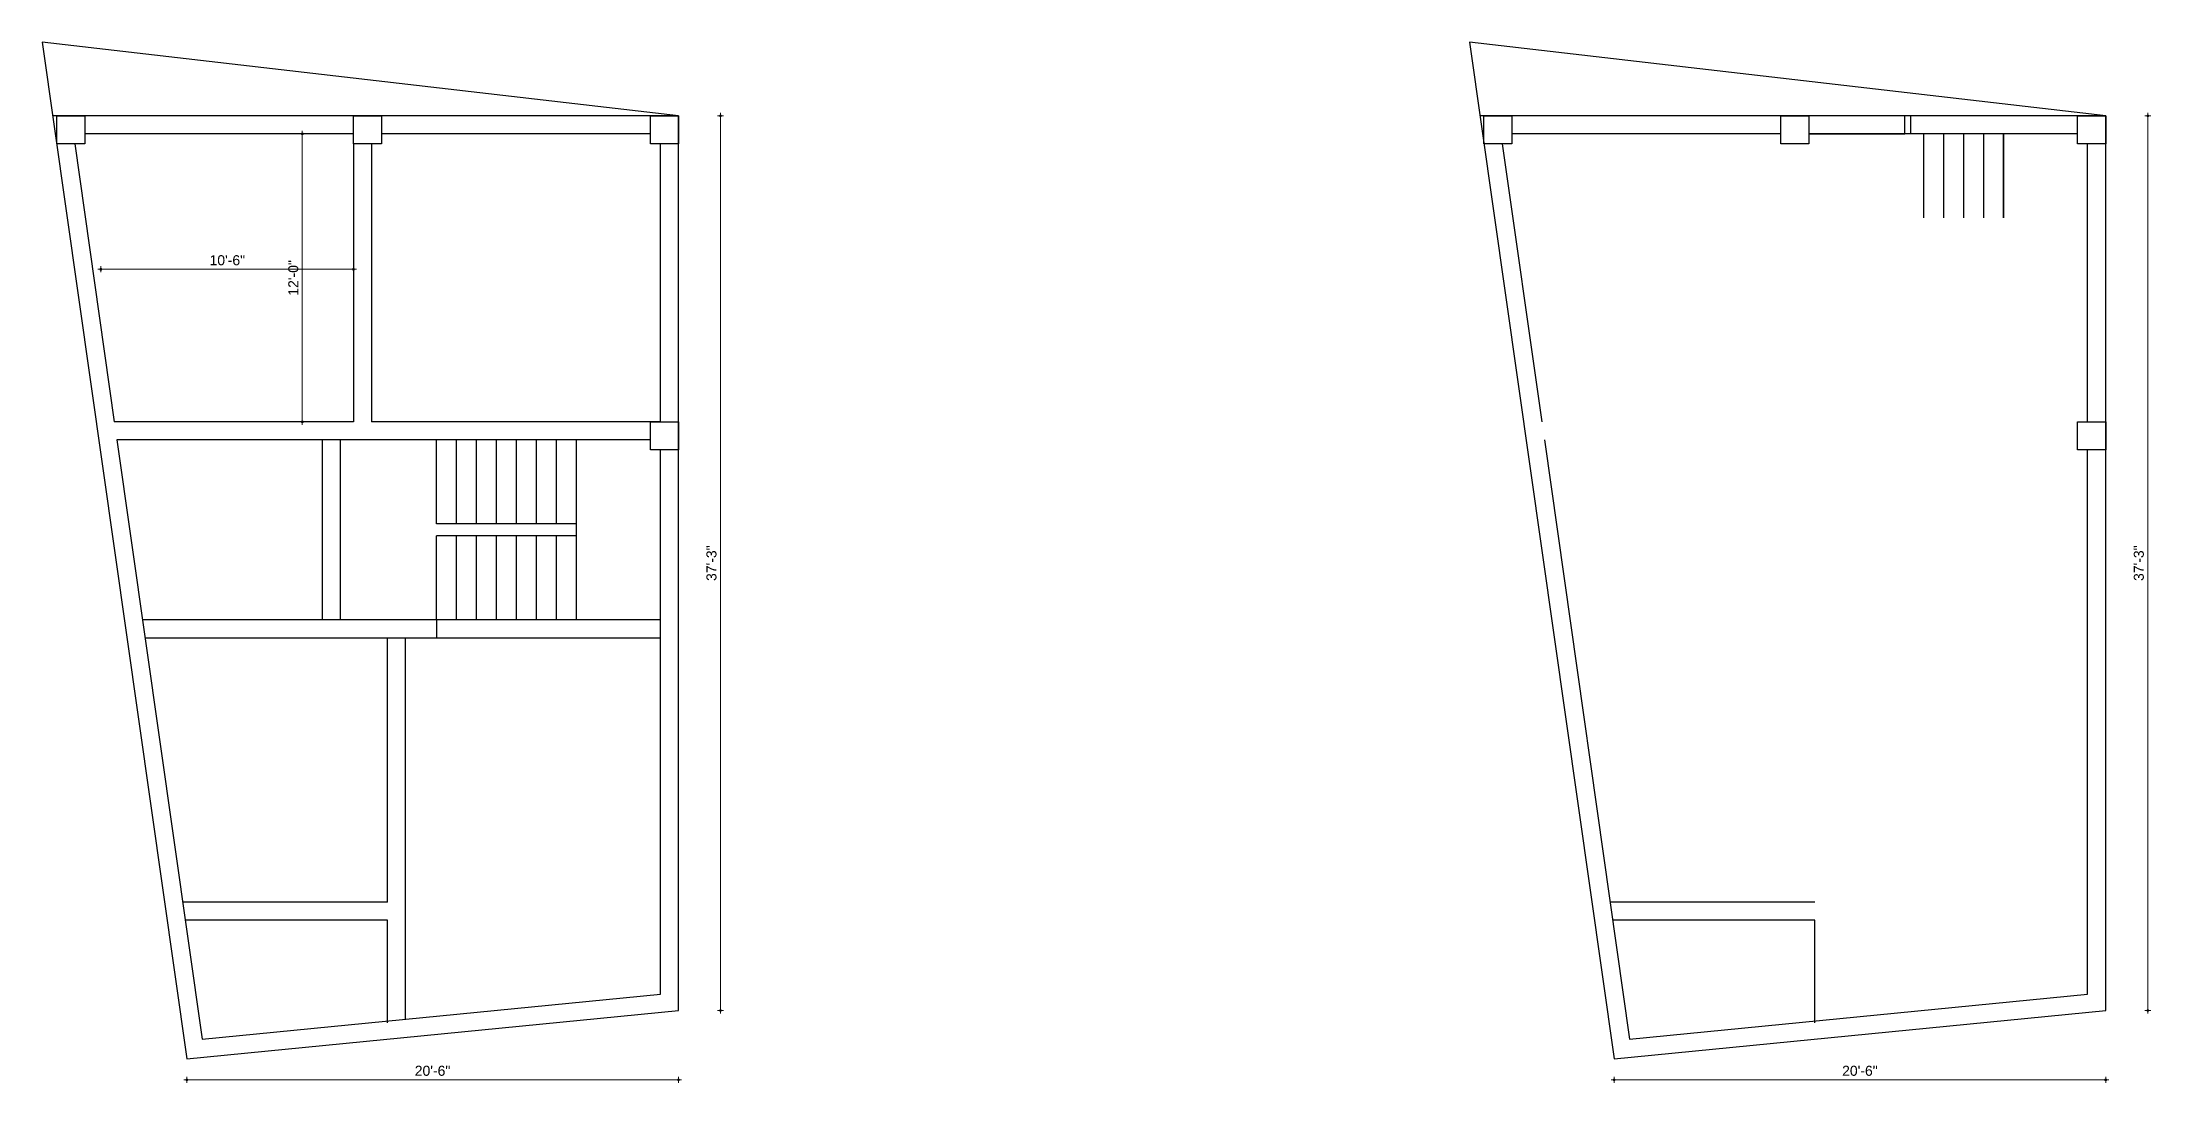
# Model space of a CAD drawing. Header units: inches. Extents: x 21312 to 154598, y -13316 to 16604.
# Drawn here: x 116876 to 117930, y -781 to -261 of the extents above; entities that cross this region are included whole.
import ezdxf

# ---------------------------------------------------------------- set-up
doc = ezdxf.new("R2010")
doc.units = ezdxf.units.IN
doc.header["$LTSCALE"] = 0.5
doc.header["$MEASUREMENT"] = 0
doc.header["$PDMODE"] = 66
doc.layers.add('hatch', color=9, linetype='Continuous', lineweight=0)
doc.layers.add('Toilet', color=7, linetype='Continuous', lineweight=25)
doc.styles.get("Standard").update_dxf_attribs({"font": 'arial.ttf'})
doc.dimstyles.new('S8', dxfattribs={"dimtxt": 5, "dimasz": 1, "dimexe": 6, "dimexo": 18, "dimgap": 1.9375, "dimtad": 1, "dimdec": 0, "dimzin": 3, "dimdsep": 46, "dimlunit": 4, "dimtxsty": 'Standard', "dimblk": 'dot 2', "dimcen": 12, "dimse1": 1, "dimse2": 1, "dimclrd": 1, "dimclre": 1, "dimclrt": 256, "dimadec": 0, "dimazin": 0, "dimtfac": 0.75, "dimtdec": 0, "dimtix": 1, "dimtmove": 1, "dimatfit": 3, "dimldrblk": 'DOT', "dimfxl": 1, "dimtolj": 1, "dimtzin": 0, "dimlwd": 9, "dimlwe": 9, "dimarcsym": 0})

msp = doc.modelspace()

# ---------------------------------------------------------------- blocks, each defined once
blk = doc.blocks.new('dot1')
at = {"layer": 'hatch'}
h = blk.add_hatch(color=256, dxfattribs=at)
edge = h.paths.add_edge_path()
edge.add_arc((0, 0), 1, 0, 360)
for p, q in [((3, 0), (-3, 0)), ((0, 3), (0, -3))]:
    blk.add_line(p, q, dxfattribs=at)
blk.add_circle((0, 0), 1, dxfattribs=at)
blk = doc.blocks.new('dot 2')
at = {"layer": 'hatch', "xscale": 0.5, "yscale": 0.5, "zscale": 0.5}
blk.add_blockref('dot1', (0, 0), dxfattribs=at)
blk = doc.blocks.new('*D996')
at = {"layer": 'Defpoints', "color": 0, "transparency": 16777216}
for p in [(116905.6, -374.8), (117031.9, -386.1), (116905.6, -404)]:
    blk.add_point(p, dxfattribs=at)
at = {"layer": 'Toilet', "color": 1, "lineweight": 9, "transparency": 16777216}
blk.add_line((117030.9, -374.8), (116906.6, -374.8), dxfattribs=at)
at = {"layer": 'Toilet', "color": 1, "lineweight": 9, "transparency": 16777216, "rotation": 180}
blk.add_blockref('dot 2', (116905.6, -374.8), dxfattribs=at)
at = {"layer": 'Toilet', "color": 1, "lineweight": 9, "transparency": 16777216}
blk.add_blockref('dot 2', (117031.9, -374.8), dxfattribs=at)
at = {"layer": 'Toilet', "transparency": 16777216, "insert": (116968.8, -370.3), "char_height": 5, "attachment_point": 5}
blk.add_mtext('\\A1;10\'-6"', dxfattribs=at)
blk = doc.blocks.new('_Dot')
at = {"color": 0, "linetype": 'ByBlock', "lineweight": -2}
blk.add_line((-0.5, 0), (-1, 0), dxfattribs=at)
at = {"color": 0, "linetype": 'ByBlock', "const_width": 0.5}
blk.add_lwpolyline([(-0.25, 0, 1), (0.25, 0, 1)], format="xyb", close=True, dxfattribs=at)
blk = doc.blocks.new('*D997')
at = {"layer": 'Defpoints', "color": 0, "transparency": 16777216}
for p in [(116964.7, -307.1), (116964.7, -451.1), (117006.3, -451.1)]:
    blk.add_point(p, dxfattribs=at)
at = {"layer": 'Toilet', "color": 1, "lineweight": 9, "transparency": 16777216}
blk.add_line((117006.3, -308.1), (117006.3, -450.1), dxfattribs=at)
for p, rotation in [((117006.3, -307.1), 90), ((117006.3, -451.1), 270)]:
    blk.add_blockref('dot 2', p, dxfattribs=dict(at, rotation=rotation))
at = {"layer": 'Toilet', "transparency": 16777216, "insert": (117001.8, -379.1), "char_height": 5, "attachment_point": 5, "rotation": 90}
blk.add_mtext('\\A1;12\'-0"', dxfattribs=at)
blk = doc.blocks.new('*D1008')
at = {"layer": 'Defpoints', "color": 0, "transparency": 16777216}
for p in [(117907.8, -298.1), (117928.9, -298.1), (117907.8, -745.3)]:
    blk.add_point(p, dxfattribs=at)
at = {"layer": 'Toilet', "color": 1, "lineweight": 9, "transparency": 16777216}
blk.add_line((117928.9, -744.3), (117928.9, -299.1), dxfattribs=at)
for p, rotation in [((117928.9, -298.1), 90), ((117928.9, -745.3), 270)]:
    blk.add_blockref('dot 2', p, dxfattribs=dict(at, rotation=rotation))
at = {"layer": 'Toilet', "transparency": 16777216, "insert": (117924.4, -521.7), "char_height": 5, "attachment_point": 5, "rotation": 90}
blk.add_mtext('\\A1;37\'-3"', dxfattribs=at)

# ---------------------------------------------------------------- dimensions: what is measured, and where the dimension line sits
at = {"layer": 'Toilet'}
for base, p1, p2, picture, middle in [((117006.3, -451.1), (116964.7, -307.1), (116964.7, -451.1), '*D997', (117001.8, -379.1)), ((117928.9, -298.1), (117907.8, -745.3), (117907.8, -298.1), '*D1008', (117924.4, -521.7))]:
    dim = msp.add_linear_dim(base=base, p1=p1, p2=p2, angle=90, dimstyle='S8', override={"dimfxl": 2, "dimfxlon": 1, "dimarcsym": 1}, dxfattribs=at)
    dim.commit()
    dim.dimension.update_dxf_attribs({"geometry": picture, "text_midpoint": middle})
msp.add_linear_dim(base=(117215.3, -298.1), p1=(117194.3, -745.3), p2=(117194.3, -298.1), angle=90, dimstyle='S8', override={"dimfxl": 2, "dimfxlon": 1, "dimarcsym": 1}, dxfattribs=at).render()
dim = msp.add_linear_dim(base=(116905.6, -374.8), p1=(117031.9, -386.1), p2=(116905.6, -404), dimstyle='S8', override={"dimfxl": 2, "dimfxlon": 1, "dimarcsym": 1}, dxfattribs=at)
dim.commit()
dim.dimension.update_dxf_attribs({"geometry": '*D996', "text_midpoint": (116968.8, -370.3)})
for base, p1, p2 in [((117194.3, -779.9), (116948.5, -769.4), (117194.3, -745.3)), ((117907.8, -779.9), (117662.1, -769.4), (117907.8, -745.3))]:
    msp.add_linear_dim(base=base, p1=p1, p2=p2, dimstyle='S8', override={"dimfxl": 2, "dimfxlon": 1, "dimarcsym": 1}, dxfattribs=at).render()

# ---------------------------------------------------------------- linework, layer by layer
at = {"layer": 'Toilet'}
for p, q in [((117194.3, -298.1), (116876.2, -261.3)), ((116876.2, -261.3), (116876.3, -261.3)), ((116876.3, -261.3), (116948.5, -769.4)), ((117907.8, -298.1), (117589.8, -261.3)), ((117589.8, -261.3), (117589.8, -261.3)), ((117589.8, -261.3), (117662.1, -769.4)), ((117194.3, -298.1), (116881.5, -298.1)), ((117194.3, -745.3), (117194.3, -298.1)), ((117907.8, -298.1), (117595, -298.1)), ((117807.4, -307.1), (117807.4, -298.1)), ((117810.4, -307.1), (117810.4, -298.1)), ((117907.8, -745.3), (117907.8, -298.1)), ((116892.6, -312.1), (116912.3, -451.1)), ((117031.9, -307.1), (116897.5, -307.1)), ((117031.9, -312.1), (117031.9, -451.1)), ((117040.9, -312.1), (117040.9, -451.1)), ((117180.3, -307.1), (117045.9, -307.1)), ((117185.3, -451.1), (117185.3, -312.1)), ((117606.1, -312.1), (117625.9, -451.1)), ((117745.4, -307.1), (117611, -307.1)), ((117893.8, -307.1), (117759.4, -307.1)), ((117759.4, -307.1), (117807.4, -307.1)), ((117816.8, -307.1), (117816.8, -349.1)), ((117826.8, -307.1), (117826.8, -349.1)), ((117836.8, -307.1), (117836.8, -349.1)), ((117846.8, -307.1), (117846.8, -349.1)), ((117856.8, -349.1), (117856.8, -307.1)), ((117856.8, -307.1), (117856.8, -349.1)), ((117898.8, -451.1), (117898.8, -312.1)), ((117031.9, -451.1), (116912.3, -451.1)), ((117185.3, -451.1), (117040.9, -451.1)), ((117180.3, -460.1), (116913.6, -460.1)), ((116913.6, -460.1), (116956.2, -759.6)), ((117016.3, -550.1), (117016.3, -460.1)), ((117025.3, -550.1), (117025.3, -460.1)), ((117073.3, -502.1), (117073.3, -460.1)), ((117083.3, -502.1), (117083.3, -460.1)), ((117093.3, -502.1), (117093.3, -460.1)), ((117103.3, -502.1), (117103.3, -460.1)), ((117113.3, -502.1), (117113.3, -460.1)), ((117123.3, -502.1), (117123.3, -460.1)), ((117133.3, -502.1), (117133.3, -460.1)), ((117143.3, -550.1), (117143.3, -460.1)), ((117627.2, -460.1), (117669.8, -759.6)), ((117185.3, -737.2), (117185.3, -465.1)), ((117898.8, -737.2), (117898.8, -465.1)), ((117143.3, -502.1), (117073.3, -502.1)), ((117143.3, -508.1), (117073.3, -508.1)), ((117073.3, -550.1), (117073.3, -508.1)), ((117083.3, -550.1), (117083.3, -508.1)), ((117093.3, -550.1), (117093.3, -508.1)), ((117103.3, -550.1), (117103.3, -508.1)), ((117113.3, -550.1), (117113.3, -508.1)), ((117123.3, -550.1), (117123.3, -508.1)), ((117133.3, -550.1), (117133.3, -508.1)), ((117073.3, -550.1), (116926.4, -550.1)), ((117185.3, -550.1), (117073.3, -550.1)), ((117073.3, -550.1), (117073.3, -559.1)), ((117073.3, -559.1), (116927.7, -559.1)), ((117048.9, -691.2), (117048.9, -559.1)), ((117057.9, -749.7), (117057.9, -559.1)), ((117185.3, -559.1), (117073.3, -559.1)), ((117048.9, -691.2), (116946.5, -691.2)), ((117762.4, -691.2), (117660, -691.2)), ((117048.9, -700.2), (116947.8, -700.2)), ((117048.9, -751.4), (117048.9, -700.2)), ((117762.4, -700.2), (117661.3, -700.2)), ((117762.4, -751.4), (117762.4, -700.2)), ((116956.2, -759.6), (117185.3, -737.2)), ((117669.8, -759.6), (117898.8, -737.2)), ((116948.5, -769.4), (117194.3, -745.3)), ((117662.1, -769.4), (117907.8, -745.3))]:
    msp.add_line(p, q, dxfattribs=at)
for points in [[(116883.5, -298.1), (116897.5, -298.1), (116897.5, -312.1), (116883.5, -312.1)], [(117031.9, -298.1), (117045.9, -298.1), (117045.9, -312.1), (117031.9, -312.1)], [(117180.3, -298.1), (117194.3, -298.1), (117194.3, -312.1), (117180.3, -312.1)], [(117597, -298.1), (117611, -298.1), (117611, -312.1), (117597, -312.1)], [(117745.4, -298.1), (117759.4, -298.1), (117759.4, -312.1), (117745.4, -312.1)], [(117893.8, -298.1), (117907.8, -298.1), (117907.8, -312.1), (117893.8, -312.1)], [(117180.3, -451.1), (117194.3, -451.1), (117194.3, -465.1), (117180.3, -465.1)], [(117893.8, -451.1), (117907.8, -451.1), (117907.8, -465.1), (117893.8, -465.1)]]:
    msp.add_lwpolyline(points, close=True, dxfattribs=at)

msp.set_redraw_order([(e.dxf.handle, doc.entitydb.next_handle()) for e in msp.query("TEXT MTEXT ATTDEF DIMENSION ARC_DIMENSION")])  # texts and dimensions are drawn at this point

doc.saveas('drawing.dxf')
